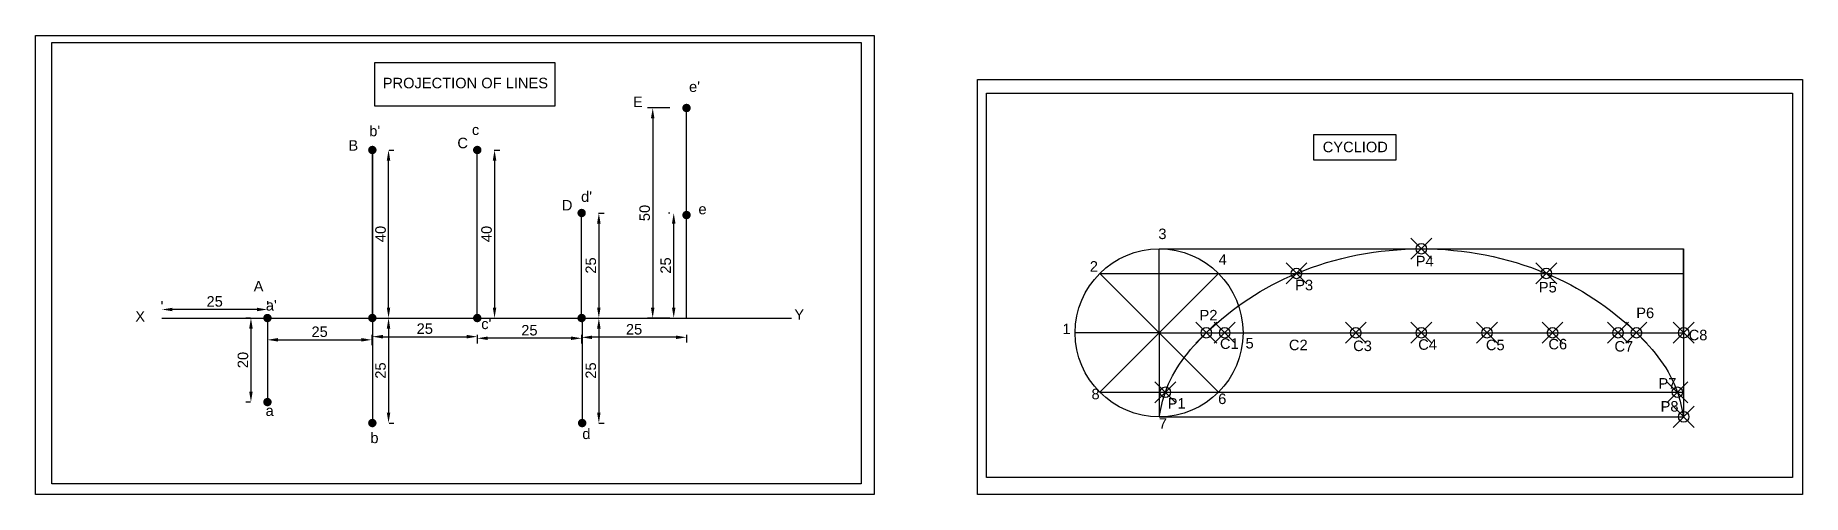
# Model space of a CAD drawing. Header units: millimetres. Extents: x 1589 to 3077, y 2229 to 2460.
# Drawn here: x 2081.6 to 2502.8, y 2289.9 to 2399.2 of the extents above; entities that cross this region are included whole.
import ezdxf

# ---------------------------------------------------------------- set-up
doc = ezdxf.new("R2010")
doc.units = ezdxf.units.MM
doc.header["$PDMODE"] = 35
doc.header["$PDSIZE"] = 2.5
doc.styles.get("Standard").update_dxf_attribs({"font": 'arial.ttf'})
doc.dimstyles.new('ISO-25', dxfattribs={"dimtxt": 2.5, "dimasz": 2.5, "dimexe": 1.25, "dimexo": 4, "dimtad": 1, "dimtoh": 1, "dimdec": 0, "dimtxsty": 'Standard', "dimcen": 2.5, "dimadec": 0, "dimazin": 0, "dimtfac": 1, "dimtdec": 0, "dimtmove": 0, "dimatfit": 3, "dimfxl": 1, "dimarcsym": 0})

msp = doc.modelspace()

# ---------------------------------------------------------------- texts
for s, p in [('PROJECTION OF LINES', (2164.38, 2386.58)), ("e'", (2237.37, 2385.71)), ('E', (2224.01, 2382.09)), ("b'", (2161.16, 2375.16)), ('c', (2185.62, 2375.46)), ('B', (2156.2, 2371.73)), ('C', (2182.16, 2372.31)), ('CYCLIOD', (2388.38, 2371.36)), ('D', (2207.06, 2357.5)), ("d'", (2211.64, 2359.55)), ('e', (2239.61, 2356.58)), ('3', (2349.21, 2350.68)), ('4', (2363.58, 2344.58)), ('P4', (2410.54, 2344.2)), ('2', (2332.87, 2342.93)), ('A', (2133.62, 2338.21)), ('P3', (2381.83, 2338.49)), ('P5', (2439.88, 2337.98)), ('X', (2105.41, 2331.02)), ("a'", (2136.52, 2333.68)), ('Y', (2262.46, 2331.47)), ('P2', (2359.03, 2331.32)), ('P6', (2463.1, 2331.86)), ("c'", (2187.85, 2329.25)), ('1', (2326.36, 2328.05)), ('C8', (2475.59, 2326.6)), ('C1', (2363.89, 2324.54)), ('5', (2369.99, 2324.64)), ('C2', (2380.33, 2324.23)), ('C3', (2395.63, 2324.02)), ('C4', (2411.14, 2324.33)), ('C5', (2427.27, 2324.23)), ('C6', (2442.16, 2324.43)), ('C7', (2457.91, 2323.91)), ('P7', (2468.38, 2315.09)), ('8', (2333.28, 2312.55)), ('P1', (2351.43, 2310.33)), ('6', (2363.47, 2311.41)), ('a', (2136.46, 2308.59)), ('7', (2349.31, 2305.52)), ('P8', (2468.9, 2309.61)), ('b', (2161.43, 2302.11)), ('d', (2211.94, 2303.08))]:
    msp.add_text(s, height=2.5).set_placement(p)

# ---------------------------------------------------------------- blocks, each defined once
blk = doc.blocks.new('*D4')
at = {"color": 0, "lineweight": -2, "transparency": 16777216}
for p, q in [((2132.9, 2331.89), (2131.72, 2331.89)), ((2132.97, 2329.39), (2132.97, 2314.39)), ((2132.9, 2311.89), (2131.72, 2311.89))]:
    blk.add_line(p, q, dxfattribs=at)
at = {"color": 0, "transparency": 16777216}
for points in [[(2132.55, 2329.39), (2133.38, 2329.39), (2132.97, 2331.89)], [(2132.55, 2314.39), (2133.38, 2314.39), (2132.97, 2311.89)]]:
    blk.add_solid(points, dxfattribs=at)
at = {"layer": 'Defpoints', "color": 0, "transparency": 16777216}
for p in [(2136.9, 2331.89), (2132.97, 2311.89), (2136.9, 2311.89)]:
    blk.add_point(p, dxfattribs=at)
at = {"color": 0, "transparency": 16777216, "insert": (2131.07, 2321.89), "char_height": 2.5, "attachment_point": 5, "rotation": 90}
blk.add_mtext('20', dxfattribs=at)
blk = doc.blocks.new('*D5')
at = {"color": 0, "lineweight": -2, "transparency": 16777216}
for p, q in [((2136.9, 2327.89), (2136.9, 2325.45)), ((2139.4, 2326.7), (2159.27, 2326.7)), ((2161.77, 2327.89), (2161.77, 2325.45))]:
    blk.add_line(p, q, dxfattribs=at)
at = {"color": 0, "transparency": 16777216}
for points in [[(2139.4, 2327.12), (2139.4, 2326.29), (2136.9, 2326.7)], [(2159.27, 2327.12), (2159.27, 2326.29), (2161.77, 2326.7)]]:
    blk.add_solid(points, dxfattribs=at)
at = {"layer": 'Defpoints', "color": 0, "transparency": 16777216}
for p in [(2136.9, 2331.89), (2161.77, 2331.89), (2161.77, 2326.7)]:
    blk.add_point(p, dxfattribs=at)
at = {"color": 0, "transparency": 16777216, "insert": (2149.33, 2328.61), "char_height": 2.5, "attachment_point": 5}
blk.add_mtext('25', dxfattribs=at)
blk = doc.blocks.new('*D6')
at = {"color": 0, "lineweight": -2, "transparency": 16777216}
for p, q in [((2165.76, 2329.39), (2165.76, 2309.39)), ((2165.77, 2331.89), (2167.01, 2331.89)), ((2165.9, 2306.89), (2167.01, 2306.89))]:
    blk.add_line(p, q, dxfattribs=at)
at = {"color": 0, "transparency": 16777216}
for points in [[(2165.34, 2329.39), (2166.17, 2329.39), (2165.76, 2331.89)], [(2165.34, 2309.39), (2166.17, 2309.39), (2165.76, 2306.89)]]:
    blk.add_solid(points, dxfattribs=at)
at = {"layer": 'Defpoints', "color": 0, "transparency": 16777216}
for p in [(2161.77, 2331.89), (2161.9, 2306.89), (2165.76, 2306.89)]:
    blk.add_point(p, dxfattribs=at)
at = {"color": 0, "transparency": 16777216, "insert": (2163.86, 2319.39), "char_height": 2.5, "attachment_point": 5, "rotation": 90}
blk.add_mtext('25', dxfattribs=at)
blk = doc.blocks.new('*D7')
at = {"color": 0, "lineweight": -2, "transparency": 16777216}
for p, q in [((2165.9, 2371.89), (2167.01, 2371.89)), ((2165.76, 2334.39), (2165.76, 2369.39)), ((2165.77, 2331.89), (2167.01, 2331.89))]:
    blk.add_line(p, q, dxfattribs=at)
at = {"color": 0, "transparency": 16777216}
for points in [[(2165.34, 2369.39), (2166.17, 2369.39), (2165.76, 2371.89)], [(2165.34, 2334.39), (2166.17, 2334.39), (2165.76, 2331.89)]]:
    blk.add_solid(points, dxfattribs=at)
at = {"layer": 'Defpoints', "color": 0, "transparency": 16777216}
for p in [(2161.9, 2371.89), (2165.76, 2371.89), (2161.77, 2331.89)]:
    blk.add_point(p, dxfattribs=at)
at = {"color": 0, "transparency": 16777216, "insert": (2163.86, 2351.89), "char_height": 2.5, "attachment_point": 5, "rotation": 90}
blk.add_mtext('40', dxfattribs=at)
blk = doc.blocks.new('*D8')
at = {"color": 0, "lineweight": -2, "transparency": 16777216}
for p, q in [((2161.9, 2327.89), (2161.9, 2326.2)), ((2164.4, 2327.45), (2184.4, 2327.45)), ((2186.9, 2327.89), (2186.9, 2326.2))]:
    blk.add_line(p, q, dxfattribs=at)
at = {"color": 0, "transparency": 16777216}
for points in [[(2164.4, 2327.87), (2164.4, 2327.03), (2161.9, 2327.45)], [(2184.4, 2327.87), (2184.4, 2327.03), (2186.9, 2327.45)]]:
    blk.add_solid(points, dxfattribs=at)
at = {"layer": 'Defpoints', "color": 0, "transparency": 16777216}
for p in [(2161.9, 2331.89), (2186.9, 2331.89), (2186.9, 2327.45)]:
    blk.add_point(p, dxfattribs=at)
at = {"color": 0, "transparency": 16777216, "insert": (2174.4, 2329.35), "char_height": 2.5, "attachment_point": 5}
blk.add_mtext('25', dxfattribs=at)
blk = doc.blocks.new('*D9')
at = {"color": 0, "lineweight": -2, "transparency": 16777216}
for p, q in [((2190.9, 2371.89), (2192.28, 2371.89)), ((2191.03, 2369.39), (2191.03, 2334.39)), ((2190.9, 2331.89), (2192.28, 2331.89))]:
    blk.add_line(p, q, dxfattribs=at)
at = {"color": 0, "transparency": 16777216}
for points in [[(2190.61, 2369.39), (2191.44, 2369.39), (2191.03, 2371.89)], [(2190.61, 2334.39), (2191.44, 2334.39), (2191.03, 2331.89)]]:
    blk.add_solid(points, dxfattribs=at)
at = {"layer": 'Defpoints', "color": 0, "transparency": 16777216}
for p in [(2186.9, 2371.89), (2186.9, 2331.89), (2191.03, 2331.89)]:
    blk.add_point(p, dxfattribs=at)
at = {"color": 0, "transparency": 16777216, "insert": (2189.12, 2351.89), "char_height": 2.5, "attachment_point": 5, "rotation": 90}
blk.add_mtext('40', dxfattribs=at)
blk = doc.blocks.new('*D10')
at = {"color": 0, "lineweight": -2, "transparency": 16777216}
for p, q in [((2186.9, 2327.89), (2186.9, 2325.82)), ((2209.27, 2327.07), (2189.4, 2327.07)), ((2211.77, 2327.89), (2211.77, 2325.82))]:
    blk.add_line(p, q, dxfattribs=at)
at = {"color": 0, "transparency": 16777216}
for points in [[(2189.4, 2327.49), (2189.4, 2326.66), (2186.9, 2327.07)], [(2209.27, 2327.49), (2209.27, 2326.66), (2211.77, 2327.07)]]:
    blk.add_solid(points, dxfattribs=at)
at = {"layer": 'Defpoints', "color": 0, "transparency": 16777216}
for p in [(2186.9, 2331.89), (2211.77, 2331.89), (2186.9, 2327.07)]:
    blk.add_point(p, dxfattribs=at)
at = {"color": 0, "transparency": 16777216, "insert": (2199.33, 2328.97), "char_height": 2.5, "attachment_point": 5}
blk.add_mtext('25', dxfattribs=at)
blk = doc.blocks.new('*D11')
at = {"color": 0, "lineweight": -2, "transparency": 16777216}
for p, q in [((2215.77, 2331.89), (2217.13, 2331.89)), ((2215.88, 2329.39), (2215.88, 2309.39)), ((2215.9, 2306.89), (2217.13, 2306.89))]:
    blk.add_line(p, q, dxfattribs=at)
at = {"color": 0, "transparency": 16777216}
for points in [[(2215.46, 2329.39), (2216.29, 2329.39), (2215.88, 2331.89)], [(2215.46, 2309.39), (2216.29, 2309.39), (2215.88, 2306.89)]]:
    blk.add_solid(points, dxfattribs=at)
at = {"layer": 'Defpoints', "color": 0, "transparency": 16777216}
for p in [(2211.77, 2331.89), (2211.9, 2306.89), (2215.88, 2306.89)]:
    blk.add_point(p, dxfattribs=at)
at = {"color": 0, "transparency": 16777216, "insert": (2213.97, 2319.39), "char_height": 2.5, "attachment_point": 5, "rotation": 90}
blk.add_mtext('25', dxfattribs=at)
blk = doc.blocks.new('*D12')
at = {"color": 0, "lineweight": -2, "transparency": 16777216}
for p, q in [((2232.77, 2381.89), (2227.46, 2381.89)), ((2228.71, 2379.39), (2228.71, 2334.39)), ((2232.77, 2331.89), (2227.46, 2331.89))]:
    blk.add_line(p, q, dxfattribs=at)
at = {"color": 0, "transparency": 16777216}
for points in [[(2228.29, 2379.39), (2229.13, 2379.39), (2228.71, 2381.89)], [(2228.29, 2334.39), (2229.13, 2334.39), (2228.71, 2331.89)]]:
    blk.add_solid(points, dxfattribs=at)
at = {"layer": 'Defpoints', "color": 0, "transparency": 16777216}
for p in [(2236.77, 2381.89), (2228.71, 2331.89), (2236.77, 2331.89)]:
    blk.add_point(p, dxfattribs=at)
at = {"color": 0, "transparency": 16777216, "insert": (2226.81, 2356.89), "char_height": 2.5, "attachment_point": 5, "rotation": 90}
blk.add_mtext('50', dxfattribs=at)
blk = doc.blocks.new('*D13')
at = {"color": 0, "lineweight": -2, "transparency": 16777216}
for p, q in [((2232.77, 2356.89), (2232.47, 2356.89)), ((2233.72, 2334.39), (2233.72, 2354.39)), ((2232.77, 2331.89), (2232.47, 2331.89))]:
    blk.add_line(p, q, dxfattribs=at)
at = {"color": 0, "transparency": 16777216}
for points in [[(2233.3, 2354.39), (2234.14, 2354.39), (2233.72, 2356.89)], [(2233.3, 2334.39), (2234.14, 2334.39), (2233.72, 2331.89)]]:
    blk.add_solid(points, dxfattribs=at)
at = {"layer": 'Defpoints', "color": 0, "transparency": 16777216}
for p in [(2233.72, 2356.89), (2236.77, 2356.89), (2236.77, 2331.89)]:
    blk.add_point(p, dxfattribs=at)
at = {"color": 0, "transparency": 16777216, "insert": (2231.82, 2344.39), "char_height": 2.5, "attachment_point": 5, "rotation": 90}
blk.add_mtext('25', dxfattribs=at)
blk = doc.blocks.new('*D15')
at = {"color": 0, "lineweight": -2, "transparency": 16777216}
for p, q in [((2211.77, 2327.89), (2211.77, 2326.05)), ((2234.27, 2327.3), (2214.27, 2327.3)), ((2236.77, 2327.89), (2236.77, 2326.05))]:
    blk.add_line(p, q, dxfattribs=at)
at = {"color": 0, "transparency": 16777216}
for points in [[(2214.27, 2327.71), (2214.27, 2326.88), (2211.77, 2327.3)], [(2234.27, 2327.71), (2234.27, 2326.88), (2236.77, 2327.3)]]:
    blk.add_solid(points, dxfattribs=at)
at = {"layer": 'Defpoints', "color": 0, "transparency": 16777216}
for p in [(2211.77, 2331.89), (2236.77, 2331.89), (2211.77, 2327.3)]:
    blk.add_point(p, dxfattribs=at)
at = {"color": 0, "transparency": 16777216, "insert": (2224.27, 2329.2), "char_height": 2.5, "attachment_point": 5}
blk.add_mtext('25', dxfattribs=at)
blk = doc.blocks.new('*D16')
at = {"color": 0, "lineweight": -2, "transparency": 16777216}
for p, q in [((2215.77, 2356.89), (2217.13, 2356.89)), ((2215.88, 2354.39), (2215.88, 2334.39)), ((2215.77, 2331.89), (2217.13, 2331.89))]:
    blk.add_line(p, q, dxfattribs=at)
at = {"color": 0, "transparency": 16777216}
for points in [[(2215.46, 2354.39), (2216.29, 2354.39), (2215.88, 2356.89)], [(2215.46, 2334.39), (2216.29, 2334.39), (2215.88, 2331.89)]]:
    blk.add_solid(points, dxfattribs=at)
at = {"layer": 'Defpoints', "color": 0, "transparency": 16777216}
for p in [(2211.77, 2356.89), (2211.77, 2331.89), (2215.88, 2331.89)]:
    blk.add_point(p, dxfattribs=at)
at = {"color": 0, "transparency": 16777216, "insert": (2213.97, 2344.39), "char_height": 2.5, "attachment_point": 5, "rotation": 90}
blk.add_mtext('25', dxfattribs=at)
blk = doc.blocks.new('*D17')
at = {"color": 0, "lineweight": -2, "transparency": 16777216}
for p, q in [((2111.77, 2335.89), (2111.77, 2335.17)), ((2134.4, 2333.92), (2114.27, 2333.92)), ((2136.9, 2335.89), (2136.9, 2335.17))]:
    blk.add_line(p, q, dxfattribs=at)
at = {"color": 0, "transparency": 16777216}
for points in [[(2114.27, 2334.34), (2114.27, 2333.51), (2111.77, 2333.92)], [(2134.4, 2334.34), (2134.4, 2333.51), (2136.9, 2333.92)]]:
    blk.add_solid(points, dxfattribs=at)
at = {"layer": 'Defpoints', "color": 0, "transparency": 16777216}
for p in [(2111.77, 2333.92), (2111.77, 2331.89), (2136.9, 2331.89)]:
    blk.add_point(p, dxfattribs=at)
at = {"color": 0, "transparency": 16777216, "insert": (2124.33, 2335.83), "char_height": 2.5, "attachment_point": 5}
blk.add_mtext('25', dxfattribs=at)
blk = doc.blocks.new('*U22')
blk.add_line((10, 0), (-10, 0))
blk = doc.blocks.new('*U23')
at = {"color": 0, "linetype": 'ByBlock', "lineweight": -2, "transparency": 16777216}
for p, rotation in [((2349.39, 2338.37), 270), ((2342.32, 2335.44), 314.9999999999999), ((2356.47, 2335.44), 225), ((2342.32, 2321.3), 45.00000000000001), ((2349.39, 2318.37), 90.00000000000001), ((2356.47, 2321.3), 135), ((2359.39, 2328.37), 180)]:
    blk.add_blockref('*U22', p, dxfattribs=dict(at, rotation=rotation))
blk.add_blockref('*U22', (2339.39, 2328.37), dxfattribs=at)

# ---------------------------------------------------------------- dimensions: what is measured, and where the dimension line sits
for base, p1, p2, picture, middle in [((2228.71, 2331.89), (2236.77, 2381.89), (2236.77, 2331.89), '*D12', (2226.81, 2356.89)), ((2165.76, 2371.89), (2161.77, 2331.89), (2161.9, 2371.89), '*D7', (2163.86, 2351.89)), ((2191.03, 2331.89), (2186.9, 2371.89), (2186.9, 2331.89), '*D9', (2189.12, 2351.89)), ((2215.88, 2331.89), (2211.77, 2356.89), (2211.77, 2331.89), '*D16', (2213.97, 2344.39)), ((2233.72, 2356.89), (2236.77, 2331.89), (2236.77, 2356.89), '*D13', (2231.82, 2344.39)), ((2132.97, 2311.89), (2136.9, 2331.89), (2136.9, 2311.89), '*D4', (2131.07, 2321.89)), ((2165.76, 2306.89), (2161.77, 2331.89), (2161.9, 2306.89), '*D6', (2163.86, 2319.39)), ((2215.88, 2306.89), (2211.77, 2331.89), (2211.9, 2306.89), '*D11', (2213.97, 2319.39))]:
    dim = msp.add_linear_dim(base=base, p1=p1, p2=p2, angle=90, dimstyle='ISO-25')
    dim.commit()
    dim.dimension.update_dxf_attribs({"geometry": picture, "text_midpoint": middle})
for base, p1, p2, picture, middle in [((2111.77, 2333.92), (2136.9, 2331.89), (2111.77, 2331.89), '*D17', (2124.33, 2335.83)), ((2161.77, 2326.7), (2136.9, 2331.89), (2161.77, 2331.89), '*D5', (2149.33, 2328.61)), ((2186.9, 2327.45), (2161.9, 2331.89), (2186.9, 2331.89), '*D8', (2174.4, 2329.35)), ((2186.9, 2327.07), (2211.77, 2331.89), (2186.9, 2331.89), '*D10', (2199.33, 2328.97)), ((2211.77, 2327.3), (2236.77, 2331.89), (2211.77, 2331.89), '*D15', (2224.27, 2329.2))]:
    dim = msp.add_linear_dim(base=base, p1=p1, p2=p2, dimstyle='ISO-25')
    dim.commit()
    dim.dimension.update_dxf_attribs({"geometry": picture, "text_midpoint": middle})

# ---------------------------------------------------------------- linework, layer by layer
for p, q in [((2236.77, 2331.89), (2236.77, 2381.89)), ((2161.9, 2331.89), (2161.9, 2371.89)), ((2161.9, 2371.89), (2161.9, 2331.89)), ((2186.9, 2331.89), (2186.9, 2371.89)), ((2211.77, 2331.89), (2211.77, 2356.89)), ((2236.77, 2331.89), (2236.77, 2356.41)), ((2236.77, 2331.89), (2236.77, 2346.89)), ((2349.39, 2348.37), (2474.39, 2348.37)), ((2474.39, 2328.37), (2474.39, 2348.37)), ((2474.39, 2348.37), (2474.39, 2308.37)), ((2335.25, 2342.51), (2474.39, 2342.51)), ((2111.77, 2331.89), (2211.77, 2331.89)), ((2136.9, 2331.89), (2136.9, 2311.89)), ((2136.9, 2331.89), (2161.9, 2331.89)), ((2161.9, 2331.89), (2161.9, 2306.89)), ((2161.9, 2331.89), (2186.9, 2331.89)), ((2161.9, 2331.89), (2186.9, 2331.89)), ((2186.9, 2331.89), (2211.9, 2331.89)), ((2211.77, 2331.89), (2261.77, 2331.89)), ((2211.77, 2331.89), (2236.77, 2331.89)), ((2211.9, 2331.89), (2211.9, 2306.89)), ((2349.39, 2328.37), (2474.39, 2328.37)), ((2335.25, 2314.23), (2474.39, 2314.23)), ((2349.39, 2308.37), (2474.39, 2308.37))]:
    msp.add_line(p, q)
for points in [[(2081.59, 2399.17), (2281.47, 2399.17), (2281.47, 2289.85), (2081.59, 2289.85)], [(2306.11, 2388.66), (2502.75, 2388.66), (2502.75, 2289.87), (2306.11, 2289.87)]]:
    msp.add_lwpolyline(points, close=True)
at = {"color": 240, "true_color": 0xed1f24}
for points in [[(2085.48, 2397.49), (2278.36, 2397.49), (2278.36, 2292.45), (2085.48, 2292.45)], [(2162.49, 2392.73), (2205.39, 2392.73), (2205.39, 2382.33), (2162.49, 2382.33)], [(2308.27, 2385.42), (2500.32, 2385.42), (2500.32, 2293.92), (2308.27, 2293.92)], [(2386.23, 2375.61), (2405.83, 2375.61), (2405.83, 2369.44), (2386.23, 2369.44)]]:
    msp.add_lwpolyline(points, close=True, dxfattribs=at)
at = {"color": 240, "true_color": 0xed1f24, "const_width": 1}
for points in [[(2236.27, 2381.89, 1), (2237.27, 2381.89, 1)], [(2161.4, 2371.89, 1), (2162.4, 2371.89, 1)], [(2186.4, 2371.89, 1), (2187.4, 2371.89, 1)], [(2211.27, 2356.89, 1), (2212.27, 2356.89, 1)], [(2236.27, 2356.41, 1), (2237.27, 2356.41, 1)], [(2136.4, 2331.89, 1), (2137.4, 2331.89, 1)], [(2161.4, 2331.89, 1), (2162.4, 2331.89, 1)], [(2186.4, 2331.89, 1), (2187.4, 2331.89, 1)], [(2211.27, 2331.89, 1), (2212.27, 2331.89, 1)], [(2136.4, 2311.89, 1), (2137.4, 2311.89, 1)], [(2211.4, 2306.89, 1), (2212.4, 2306.89, 1)]]:
    msp.add_lwpolyline(points, format="xyb", close=True, dxfattribs=at)
at = {"const_width": 1}
msp.add_lwpolyline([(2161.4, 2306.89, 1), (2162.4, 2306.89, 1)], format="xyb", close=True, dxfattribs=at)
msp.add_circle((2349.39, 2328.37), 20)
at = {"color": 240, "lineweight": 30, "true_color": 0xed1f24}
msp.add_spline([(2349.39, 2308.37), (2350.88, 2314.23), (2360.64, 2328.37), (2382.13, 2342.51), (2411.89, 2348.37), (2441.66, 2342.51), (2463.14, 2328.37), (2472.91, 2314.23), (2474.39, 2308.37)], degree=3, dxfattribs=at)
for p in [(2411.89, 2348.37), (2382.13, 2342.51), (2441.66, 2342.51), (2360.64, 2328.37), (2365.02, 2328.37), (2396.27, 2328.37), (2396.27, 2328.37), (2411.89, 2328.37), (2427.52, 2328.37), (2443.14, 2328.37), (2458.77, 2328.37), (2463.14, 2328.37), (2474.39, 2328.37), (2350.88, 2314.23), (2472.91, 2314.23), (2474.39, 2308.37)]:
    msp.add_point(p)

# ---------------------------------------------------------------- block references
msp.add_blockref('*U23', (0, 0))

msp.set_redraw_order([(e.dxf.handle, doc.entitydb.next_handle()) for e in msp.query("TEXT MTEXT ATTDEF DIMENSION ARC_DIMENSION")])  # texts and dimensions are drawn at this point

doc.saveas('drawing.dxf')
